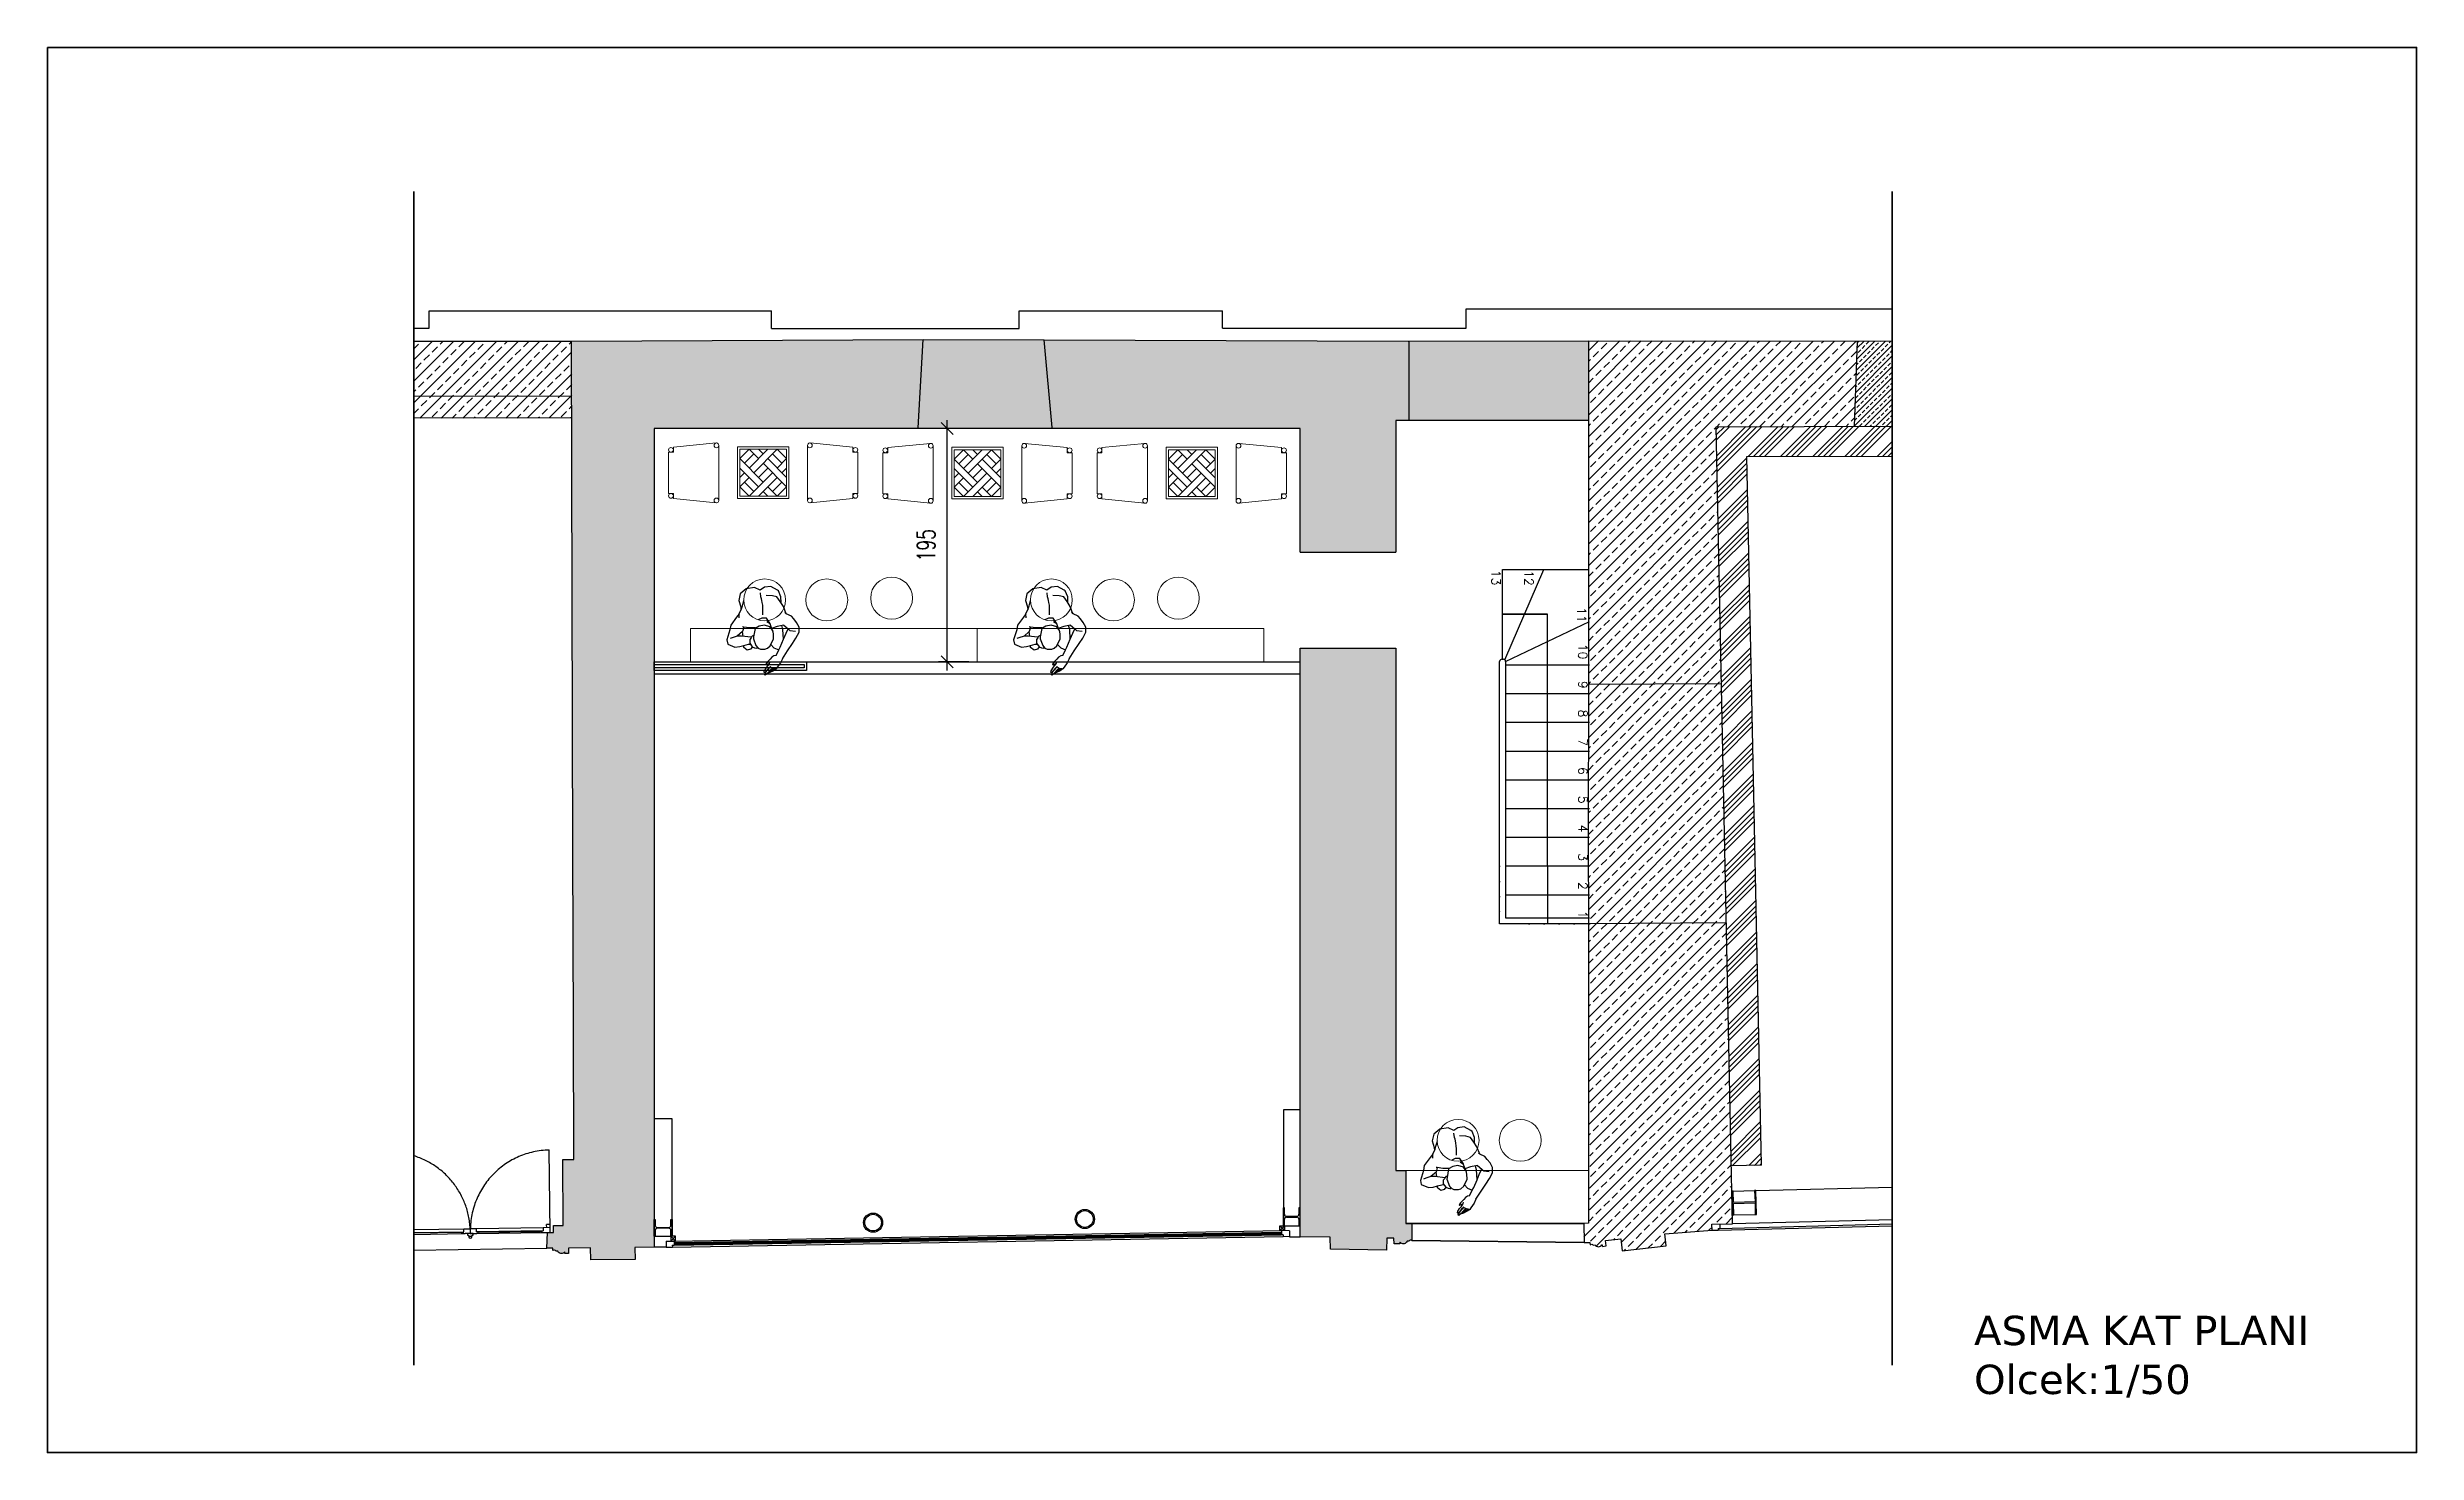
# Model space of a CAD drawing. Header units: centimetres. Extents: x -172755 to -168367, y -82915 to -78980.
# Drawn here: x -170347 to -168367, y -81603 to -80429 of the extents above; entities that cross this region are included whole.
import ezdxf

# ---------------------------------------------------------------- set-up
doc = ezdxf.new("R2010")
doc.units = ezdxf.units.CM
doc.header["$LTSCALE"] = 50
doc.header["$PDMODE"] = 34
for name, pattern in [('DOT', [0.25, 0, -0.25]), ('F01$0$DASHDOT', [1, 0.5, -0.25, 0, -0.25]), ('F01$0$HIDDEN', [0.375, 0.25, -0.125])]:
    doc.linetypes.add(name, pattern=pattern)
doc.layers.get('0').update_dxf_attribs({"color": 161, "lineweight": 35})
for name, color, linetype, lineweight in [('ARK_AHŞAP', 45, 'Continuous', 15), ('ARK_METAL', 252, 'Continuous', 15), ('gp_notlar', 6, 'Continuous', 35), ('HATCH DOSEME', 8, 'Continuous', 20), ('tefriş', 45, 'Continuous', 18)]:
    doc.layers.add(name, color=color, linetype=linetype, lineweight=lineweight)
for name, color, linetype in [('F01$0$DOORS', 4, 'Continuous'), ('F01$0$PROFILE', 5, 'Continuous'), ('F01$0$PROFILE_VIEW', 3, 'Continuous'), ('F01$0$STAIRS_NOTES', 3, 'Continuous'), ('F01$0$STAIRS_VIEW', 4, 'Continuous'), ('F01$0$VIEW', 153, 'Continuous'), ('F01$0$WALL_GYPSUM_SECTION', 4, 'Continuous'), ('F01$0$WALL_HATCH', 3, 'Continuous'), ('F01$0$WALL_PROJECTION', 253, 'F01$0$HIDDEN'), ('F01$0$WALL_SECTION', 1, 'Continuous'), ('F01$0$WIN_GLASS', 4, 'Continuous'), ('TEXT_50', 5, 'Continuous'), ('wall', 255, 'Continuous')]:
    doc.layers.add(name, color=color, linetype=linetype)
doc.styles.add('F01$0$B01$0$ROMANS', font='romans.shx')
doc.styles.add('GP_A_104_0.00_REV09$0$TRdimension', font='simplex.shx', dxfattribs={"width": 0.7})
doc.styles.get("Standard").update_dxf_attribs({"font": 'arial.ttf'})
doc.dimstyles.new('GP_A_104_0.00_REV09$0$tr-100', dxfattribs={"dimscale": 100, "dimtxt": 0.15, "dimasz": 0.1, "dimexe": 0.07, "dimexo": 0.07, "dimgap": 0.1, "dimtad": 1, "dimdec": 0, "dimrnd": 0.5, "dimzin": 0, "dimdsep": 46, "dimtxsty": 'GP_A_104_0.00_REV09$0$TRdimension', "dimblk": 'GP_A_104_0.00_REV09$0$_Oblique', "dimcen": 0.2, "dimdle": 0.07, "dimadec": 0, "dimazin": 0, "dimtfac": 1, "dimtdec": 0, "dimtmove": 2, "dimatfit": 3, "dimldrblk": 'GP_A_104_0.00_REV09$0$_Oblique', "dimfxl": 1, "dimtolj": 1, "dimtzin": 0, "dimarcsym": 0})

msp = doc.modelspace()

# ---------------------------------------------------------------- texts
at = {"layer": 'F01$0$STAIRS_NOTES', "ltscale": 40, "style": 'F01$0$B01$0$ROMANS'}
for s, p in [('13', (-169140.4, -80865.9)), ('12', (-169112.9, -80866.3)), ('11', (-169068.9, -80897)), ('10', (-169067.9, -80927.7)), ('9', (-169067.9, -80958.6)), ('8', (-169067.9, -80982.6)), ('7', (-169067.9, -81006.6)), ('6', (-169067.9, -81030.6)), ('5', (-169067.9, -81054.6)), ('4', (-169067.9, -81078.6)), ('3', (-169067.9, -81102.6)), ('2', (-169067.9, -81126.6)), ('1', (-169067.9, -81150.6))]:
    msp.add_text(s, height=7.5, rotation=269.7641, dxfattribs=at).set_placement(p)
at = {"layer": 'TEXT_50', "insert": (-168737.3, -81488.9), "char_height": 24.5, "width": 403.406, "attachment_point": 1}
msp.add_mtext('{\\fVerdana|b0|i0|c162|p34;ASMA KAT PLANI  Olcek:1/50}', dxfattribs=at)

# ---------------------------------------------------------------- blocks, each defined once
blk = doc.blocks.new('F01$0$A$C2CD45A67')
at = {"layer": 'F01$0$PROFILE'}
for p, q in [((-13, 15.1), (-14, 15.1)), ((-14, 15.1), (-14, 0)), ((-13, 9.7), (-13, 15.1)), ((-13, 0), (-13, 5.5)), ((-2.8, 7.9), (-11.2, 7.9)), ((-11.2, 7.3), (-2.8, 7.3)), ((0, 15.1), (-1, 15.1)), ((-1, 15.1), (-1, 9.7)), ((-1, 5.5), (-1, 0)), ((-1, 0), (0, 0)), ((0, 0), (0, 15.1)), ((-14, 0), (-13, 0))]:
    blk.add_line(p, q, dxfattribs=at)
for centre, start, end in [((-11.2, 9.7), 179.9943, 269.9943), ((-11.2, 5.5), 89.9943, 179.9943), ((-2.8, 9.7), 269.9943, 359.9943), ((-2.8, 5.5), 359.9943, 89.9943)]:
    blk.add_arc(centre, 1.8, start, end, dxfattribs=at)
blk = doc.blocks.new('dada')
for p, q in [((219967.8, -31810.1), (219965.6, -31815.3)), ((219965.6, -31815.3), (219966.3, -31821)), ((219973.4, -31806.9), (219967.8, -31810.1)), ((219969.4, -31817.1), (219969.8, -31816.1)), ((219980.5, -31807), (219973.4, -31806.9)), ((219984.7, -31810), (219980.5, -31807)), ((219984.3, -31815.6), (219984.6, -31812.1)), ((219984.6, -31817.3), (219984.3, -31815.6)), ((219988.6, -31808.2), (219984.7, -31810)), ((219993.9, -31808.4), (219988.6, -31808.2)), ((219994, -31816.3), (219988.8, -31815.1)), ((219998.9, -31812.3), (219993.9, -31808.4)), ((219997.6, -31817.9), (219994, -31816.3)), ((219999.7, -31813.2), (219998.9, -31812.3)), ((220000.9, -31818.5), (219999.7, -31813.2)), ((219955.5, -31834.6), (219954.2, -31838.4)), ((219961.5, -31828.8), (219955.5, -31834.6)), ((219964.1, -31826.5), (219961.5, -31828.8)), ((219963.6, -31829.8), (219964.1, -31826.5)), ((219964.1, -31826.5), (219966.7, -31822.6)), ((219966.3, -31821), (219966.1, -31823.5)), ((219966.7, -31822.6), (219967.9, -31820.3)), ((219967.9, -31820.3), (219969.4, -31817.1)), ((219982, -31833.1), (219978.9, -31834)), ((219985.9, -31833.9), (219982, -31833.1)), ((219983.4, -31830.6), (219984.4, -31825.3)), ((219984.4, -31825.3), (219984.7, -31822.8)), ((219984.6, -31818.7), (219984.6, -31817.3)), ((219984.6, -31820.5), (219984.6, -31818.7)), ((219984.7, -31822.8), (219984.6, -31820.5)), ((219988, -31838.6), (219985.9, -31833.9)), ((219999.7, -31822.2), (219997.6, -31817.9)), ((220001.6, -31826.6), (219999.7, -31822.2)), ((220000.2, -31823.1), (220000.9, -31818.5)), ((220002.8, -31833), (220001.6, -31826.6)), ((220002.9, -31833.1), (220001.9, -31831.9)), ((220006.7, -31835.8), (220002.9, -31833.1)), ((220008.3, -31838.4), (220006.7, -31835.8)), ((219954.2, -31838.4), (219950.3, -31846.2)), ((219950.3, -31846.2), (219950.4, -31849.8)), ((219950.4, -31849.8), (219955.8, -31853.3)), ((219954.9, -31845.1), (219953.1, -31845.6)), ((219959.4, -31844.5), (219954.9, -31845.1)), ((219955.8, -31853.3), (219959.9, -31853.5)), ((219964.3, -31841.6), (219959.4, -31844.5)), ((219962.8, -31845.2), (219959.4, -31844.5)), ((219959.9, -31853.5), (219963.5, -31853.2)), ((219970.6, -31847.5), (219962.8, -31845.2)), ((219963.2, -31854.8), (219963.4, -31853.2)), ((219965.6, -31857.5), (219963.2, -31854.8)), ((219963.5, -31853.2), (219967.3, -31852.8)), ((219964.2, -31845.6), (219964.3, -31841.6)), ((219965.9, -31838.1), (219964.3, -31841.6)), ((219965.9, -31838.1), (219965, -31837.7)), ((219970.3, -31839.5), (219965.9, -31838.1)), ((219967.3, -31852.8), (219968.8, -31852.9)), ((219970.3, -31855.5), (219968.5, -31857.1)), ((219969.1, -31849.2), (219968.6, -31852.2)), ((219968.6, -31852.2), (219970.2, -31855.4)), ((219968.6, -31852.2), (219968.6, -31852.2)), ((219970.6, -31848), (219969.1, -31849.2)), ((219970.2, -31855.4), (219972, -31856.6)), ((219975.3, -31840.4), (219970.3, -31839.5)), ((219971, -31847.2), (219970.6, -31848)), ((219972.2, -31846.3), (219971, -31847.2)), ((219972.2, -31846.3), (219972.9, -31846.5)), ((219972.6, -31847.5), (219972.2, -31849)), ((219972.2, -31849), (219973.4, -31855)), ((219975.1, -31840.7), (219972.6, -31847.5)), ((219973.4, -31855), (219974.9, -31857.4)), ((219974.3, -31857.1), (219974, -31855.9)), ((219978.8, -31839.4), (219975.1, -31840.7)), ((219983.2, -31839.4), (219978.8, -31839.4)), ((219987.6, -31841.5), (219983.2, -31839.4)), ((219985.1, -31857.1), (219988.9, -31851.8)), ((219988.1, -31839.2), (219985.7, -31836.9)), ((219985.8, -31856.2), (219987.9, -31859.4)), ((219989.4, -31844.9), (219987.6, -31841.5)), ((219988.1, -31839.2), (219988, -31838.6)), ((219988.5, -31841.6), (219988.1, -31839.2)), ((219989.1, -31844.1), (219988.5, -31841.6)), ((219993.5, -31842.3), (219988.6, -31843)), ((219988.9, -31851.8), (219989.4, -31847.8)), ((219989.4, -31845.9), (219989.1, -31844.1)), ((219989.4, -31847.8), (219989.4, -31844.9)), ((219993.2, -31859.7), (219997, -31853.7)), ((219999.3, -31842.1), (219993.5, -31842.3)), ((219997, -31853.7), (219997.9, -31845.6)), ((219997, -31853.7), (220000, -31849)), ((219997.9, -31845.6), (219997.6, -31842.2)), ((219999.3, -31842.1), (220002.3, -31845.7)), ((220000, -31849), (220002.3, -31845.7)), ((220002.3, -31845.7), (220003.5, -31847.3)), ((220003.5, -31847.3), (220008, -31848.7)), ((220003.7, -31858.5), (220007.4, -31854.5)), ((220007.4, -31854.5), (220010.8, -31850.1)), ((220010.1, -31841.6), (220008.3, -31838.4)), ((220011.5, -31845.8), (220010.1, -31841.6)), ((220010.8, -31850.1), (220011.5, -31845.8)), ((220010.8, -31850.1), (220010.8, -31850.1)), ((219968.5, -31857.1), (219965.6, -31857.5)), ((219972, -31856.6), (219973.4, -31857.2)), ((219973.4, -31857.2), (219974.3, -31857.1)), ((219974.9, -31857.4), (219976.6, -31858.5)), ((219976.6, -31858.5), (219980.3, -31859.2)), ((219976.7, -31876.9), (219977.5, -31876.1)), ((219977.5, -31876.1), (219978.5, -31875)), ((219978.5, -31875), (219979.2, -31874.4)), ((219980.1, -31875.8), (219978.7, -31877)), ((219980.1, -31870.4), (219978.8, -31871.8)), ((219978.8, -31871.8), (219978.9, -31872.1)), ((219978.9, -31872.1), (219979.2, -31872.2)), ((219979.2, -31872.2), (219981.2, -31871.8)), ((219979.2, -31874.4), (219980.3, -31873.4)), ((219981, -31869.8), (219980.1, -31870.4)), ((219982.1, -31874.4), (219980.1, -31875.8)), ((219980.3, -31859.2), (219982.4, -31858.8)), ((219980.3, -31873.4), (219981.5, -31872.2)), ((219980.3, -31876.2), (219981.3, -31875.3)), ((219983.2, -31868.1), (219981, -31869.8)), ((219981.2, -31871.8), (219982.2, -31871.3)), ((219981.3, -31875.3), (219982.2, -31874.6)), ((219981.5, -31872.2), (219982.2, -31871.3)), ((219982.2, -31874.6), (219982.1, -31874.4)), ((219982.2, -31871.3), (219982.7, -31870.2)), ((219982.2, -31874.6), (219983.9, -31875.9)), ((219982.2, -31876.8), (219983.9, -31875.9)), ((219982.4, -31858.8), (219985.1, -31857.1)), ((219984.9, -31866.8), (219983.2, -31868.1)), ((219983.9, -31875.9), (219986.7, -31877.1)), ((219986.8, -31865.9), (219984.9, -31866.8)), ((219987.9, -31875.9), (219986.7, -31877.1)), ((219988.6, -31865.9), (219986.8, -31865.9)), ((219987.9, -31859.4), (219991.6, -31861.6)), ((219991.2, -31872.7), (219987.9, -31875.9)), ((219988.6, -31865.9), (219991.6, -31861.6)), ((219993.3, -31869.5), (219991.2, -31872.7)), ((219991.6, -31861.6), (219993.2, -31859.7)), ((219993.3, -31869.5), (219998.7, -31863.7)), ((219998.7, -31863.7), (220003.7, -31858.5)), ((219976.3, -31878.1), (219976.7, -31876.9)), ((219976.4, -31878.4), (219976.3, -31878.1)), ((219976.8, -31878.5), (219976.4, -31878.4)), ((219976.5, -31879.8), (219978.1, -31877.9)), ((219976.6, -31880.4), (219976.5, -31879.8)), ((219976.9, -31880.6), (219976.6, -31880.4)), ((219977.9, -31877.8), (219976.8, -31878.5)), ((219979.2, -31879.3), (219976.9, -31880.6)), ((219978.7, -31877), (219977.9, -31877.8)), ((219978.1, -31877.9), (219979, -31877.2)), ((219979, -31877.2), (219980.3, -31876.2)), ((219981, -31877.7), (219979.2, -31879.3)), ((219981.2, -31878.6), (219979.2, -31879.3)), ((219979.4, -31879.5), (219979.2, -31879.3)), ((219981, -31879.2), (219979.4, -31879.5)), ((219982.2, -31876.8), (219981, -31877.7)), ((219984.3, -31878.3), (219981, -31879.2)), ((219983.5, -31877.4), (219981.2, -31878.6)), ((219985.2, -31876.8), (219983.5, -31877.4)), ((219986.7, -31877.1), (219984.3, -31878.3)), ((219986, -31876.8), (219985.2, -31876.8))]:
    blk.add_line(p, q)
blk = doc.blocks.new('GP_A_104_0.00_REV09$0$_Oblique')
at = {"color": 0, "linetype": 'ByBlock', "lineweight": -2}
blk.add_line((-0.5, -0.5), (0.5, 0.5), dxfattribs=at)
blk = doc.blocks.new('*D43')
at = {"layer": 'Defpoints', "color": 0, "ltscale": 100, "transparency": 16777216}
for p in [(-169595.5, -80747.8), (-169570.4, -80747.8), (-169570.4, -80942.8)]:
    blk.add_point(p, dxfattribs=at)
at = {"layer": 'gp_notlar', "color": 0, "lineweight": -2, "ltscale": 100, "transparency": 16777216}
for p, q in [((-169577.4, -80747.8), (-169602.5, -80747.8)), ((-169595.5, -80949.8), (-169595.5, -80740.8)), ((-169577.4, -80942.8), (-169602.5, -80942.8))]:
    blk.add_line(p, q, dxfattribs=at)
at = {"layer": 'gp_notlar', "color": 0, "lineweight": -2, "ltscale": 100, "transparency": 16777216, "xscale": 10, "yscale": 10, "zscale": 10}
for p, rotation in [((-169595.5, -80747.8), 90), ((-169595.5, -80942.8), 270)]:
    blk.add_blockref('GP_A_104_0.00_REV09$0$_Oblique', p, dxfattribs=dict(at, rotation=rotation))
at = {"layer": 'gp_notlar', "color": 0, "ltscale": 100, "transparency": 16777216, "insert": (-169613, -80845.3), "char_height": 15, "attachment_point": 5, "rotation": 90, "style": 'GP_A_104_0.00_REV09$0$TRdimension', "bg_fill": 3, "box_fill_scale": 1.1, "bg_fill_color": 256, "bg_fill_true_color": 13158600, "bg_fill_transparency": 0}
blk.add_mtext('\\A1;195', dxfattribs=at)

# ---------------------------------------------------------------- hatches: boundary and pattern name
at = {"layer": 'F01$0$WALL_HATCH'}
h = msp.add_hatch(dxfattribs=at)
h.set_pattern_fill('ANSI33', color=256, style=0)
h.set_pattern_definition([(45, (-168837.444, -80745.962), (-4.49013, 4.49013), []), (45, (-168832.954, -80745.962), (-4.49013, 4.49013), [3.175, -1.5875])])
h.paths.add_polyline_path([(-168805.6, -80674.8), (-168834.9, -80674.8), (-168837.4, -80746), (-168805.6, -80745.9)])
h = msp.add_hatch(dxfattribs=at)
h.set_pattern_fill('ANSI34', color=256, style=0)
h.set_pattern_definition([(45, (-168952.734, -81363.762), (-13.4704, 13.4704), []), (45, (-168948.244, -81363.762), (-13.4704, 13.4704), []), (45, (-168943.754, -81363.762), (-13.4704, 13.4704), []), (45, (-168939.263, -81363.762), (-13.4704, 13.4704), [])])
h.paths.add_polyline_path([(-168927.2, -80771.2), (-168805.6, -80770.9), (-168805.6, -80745.9), (-168952.7, -80746.3), (-168940, -81363.8), (-168915, -81363.1)])
at = {"layer": 'HATCH DOSEME'}
h = msp.add_hatch(dxfattribs=at)
h.set_pattern_fill('ANSI33', color=252, scale=2, style=0)
h.set_pattern_definition([(45, (18047.646, 2365.293), (-8.9802561, 8.9802561), []), (45, (18056.626, 2365.293), (-8.9802561, 8.9802561), [6.35, -3.175])])
h.paths.add_polyline_path([(-170041.1, -80674.8), (-170041.1, -80720.8), (-169909.1, -80720.5), (-169909.2, -80674.8)])
h.paths.add_polyline_path([(-170041.1, -80720.8), (-170041.1, -80739.3), (-169909.1, -80738.9), (-169909.1, -80720.5)])
h = msp.add_hatch(dxfattribs=at)
h.set_pattern_fill('ANSI33', color=252, scale=2, style=0)
h.set_pattern_definition([(45, (18196.549, 1662.455), (-8.9802561, 8.9802561), []), (45, (18205.529, 1662.455), (-8.9802561, 8.9802561), [6.35, -3.175])])
edge = h.paths.add_edge_path()
edge.add_line((-169300.5, -80851.2), (-169220.5, -80851.2))
edge.add_line((-169220.5, -80851.2), (-169220.5, -80741))
edge.add_line((-169220.5, -80741), (-169059.5, -80741))
edge.add_line((-169059.5, -80741), (-169059.5, -80674.6))
edge.add_line((-169059.5, -80674.6), (-169210.1, -80674.8))
edge.add_line((-169210.1, -80674.8), (-169514.2, -80673.8))
edge.add_line((-169514.2, -80673.8), (-169615.4, -80673.6))
edge.add_line((-169615.4, -80673.6), (-169909.2, -80674.8))
edge.add_line((-169909.2, -80674.8), (-169908.1, -81101.6))
edge.add_line((-169908.1, -81101.6), (-169907.5, -81358.4))
edge.add_line((-169907.5, -81358.4), (-169916.5, -81358.4))
edge.add_line((-169916.5, -81358.4), (-169916.3, -81413.5))
edge.add_line((-169916.3, -81413.5), (-169924.4, -81413.5))
edge.add_line((-169924.4, -81413.5), (-169924.4, -81419.4))
edge.add_line((-169924.4, -81419.4), (-169929.4, -81419.3))
edge.add_line((-169929.4, -81419.3), (-169929.8, -81432.3))
edge.add_line((-169929.8, -81432.3), (-169924.8, -81432.4))
edge.add_line((-169924.8, -81432.4), (-169924.8, -81434.4))
edge.add_arc((-169923.8, -81436), 1.83, 35.6871, 123.1606, ccw=False)
edge.add_line((-169922.3, -81434.9), (-169920.8, -81434.9))
edge.add_arc((-169917.7, -81433.5), 3.4, 204.2671, 321.7139)
edge.add_arc((-169914.9, -81435.7), 0.137, -13.0788, 141.7139, ccw=False)
edge.add_line((-169914.8, -81435.7), (-169914.8, -81436.9))
edge.add_line((-169914.8, -81436.9), (-169911.7, -81436.8))
edge.add_line((-169911.7, -81436.8), (-169911.8, -81432.3))
edge.add_line((-169911.8, -81432.3), (-169893.3, -81432.2))
edge.add_line((-169893.3, -81432.2), (-169893.2, -81442.2))
edge.add_line((-169893.2, -81442.2), (-169856.2, -81441.9))
edge.add_line((-169856.2, -81441.9), (-169856.3, -81431.9))
edge.add_line((-169856.3, -81431.9), (-169840.3, -81431.7))
edge.add_line((-169840.3, -81431.7), (-169840.3, -80747.8))
edge.add_line((-169840.3, -80747.8), (-169300.5, -80747.8))
edge.add_line((-169300.5, -80747.8), (-169300.5, -80851.2))
edge = h.paths.add_edge_path()
edge.add_line((-169220.5, -80931.2), (-169300.5, -80931.2))
edge.add_line((-169300.5, -80931.2), (-169300.5, -81423.1))
edge.add_line((-169300.5, -81423.1), (-169275.2, -81423.3))
edge.add_line((-169275.2, -81423.3), (-169275.1, -81433.3))
edge.add_line((-169275.1, -81433.3), (-169228.2, -81434))
edge.add_line((-169228.2, -81434), (-169228, -81424))
edge.add_line((-169228, -81424), (-169222, -81424))
edge.add_line((-169222, -81424), (-169221.9, -81428.8))
edge.add_line((-169221.9, -81428.8), (-169217, -81428.8))
edge.add_line((-169217, -81428.8), (-169217, -81427.7))
edge.add_arc((-169216.9, -81427.6), 0.137, 40.5345, 195.3271, ccw=False)
edge.add_arc((-169214.2, -81425.3), 3.4, 220.5345, 337.9813)
edge.add_line((-169211, -81426.6), (-169209.5, -81426.6))
edge.add_arc((-169208, -81427.6), 1.83, 59.0877, 146.5612, ccw=False)
edge.add_line((-169207.1, -81426), (-169207.2, -81411.7))
edge.add_line((-169207.2, -81411.7), (-169212.2, -81411.7))
edge.add_line((-169212.2, -81411.7), (-169212.2, -81367.7))
edge.add_line((-169212.2, -81367.7), (-169220.5, -81367.7))
edge.add_line((-169220.5, -81367.7), (-169220.5, -80931.2))
h = msp.add_hatch(dxfattribs=at)
h.set_pattern_fill('ANSI33', color=252, scale=2, style=0)
h.set_pattern_definition([(45, (19062.913, 1670.052), (-8.9802561, 8.9802561), []), (45, (19071.893, 1670.052), (-8.9802561, 8.9802561), [6.35, -3.175])])
h.paths.add_polyline_path([(-169059.5, -80961.2), (-169059.5, -80961.4), (-168948.3, -80960.7), (-168952.7, -80746.3), (-168837.4, -80746), (-168834.9, -80674.8), (-169059.5, -80674.6), (-169059.5, -80741)])
h.paths.add_polyline_path([(-168948.3, -80960.7), (-169059.5, -80961.4), (-169059.6, -81091.3), (-169059.5, -81161.5), (-168944.2, -81160.7)])
h.paths.add_polyline_path([(-169059.5, -81346.1, -0.00476), (-169058.2, -81346.2), (-169058.7, -81410.6), (-169058.8, -81414.6), (-169059.5, -81414.6), (-169059.5, -81414.6), (-169063.4, -81414.7), (-169063.2, -81427.7), (-169058.2, -81427.6), (-169058, -81429.6, -0.401356), (-169055.5, -81429.8), (-169054, -81429.6, 0.562591), (-169048.2, -81429.7, -0.801098), (-169047.9, -81429.8), (-169047.8, -81431), (-169044.8, -81430.6), (-169045.3, -81426.1), (-169032.5, -81424.7), (-169031.3, -81434.6), (-168994.6, -81430.4), (-168995.7, -81420.4), (-168956.1, -81417.5), (-168956.3, -81412.5), (-168939, -81412.2), (-168944.2, -81160.7), (-169059.5, -81161.5)])

# ---------------------------------------------------------------- linework, layer by layer
for p, q in [((-169131.2, -80903), (-169093.7, -80903)), ((-169207.2, -81411.7), (-169063.4, -81411.7)), ((-169063.2, -81427.7), (-169207.1, -81426))]:
    msp.add_line(p, q)
msp.add_lwpolyline([(-170347.3, -80429.5), (-168367.4, -80429.5), (-168367.4, -81603.2), (-170347.3, -81603.2)], close=True)
at = {"linetype": 'F01$0$DASHDOT', "ltscale": 50}
for points in [[(-170041.1, -80549.8), (-170041.1, -81530.2)], [(-168805.6, -80549.8), (-168805.6, -81530.2)]]:
    msp.add_lwpolyline(points, dxfattribs=at)
at = {"layer": 'ARK_AHŞAP'}
for p, q in [((-169760.8, -80765.2), (-169768.6, -80773)), ((-169749.1, -80792.5), (-169768.6, -80773)), ((-169756.9, -80769.1), (-169764.7, -80776.9)), ((-169753, -80773), (-169760.8, -80765.2)), ((-169745.2, -80765.2), (-169760.8, -80780.8)), ((-169737.4, -80765.2), (-169756.9, -80784.7)), ((-169749.1, -80769.1), (-169753, -80765.2)), ((-169729.6, -80796.4), (-169749.1, -80776.9)), ((-169729.6, -80788.6), (-169745.2, -80773)), ((-169733.5, -80776.9), (-169741.3, -80769.1)), ((-169729.6, -80773), (-169737.4, -80765.2)), ((-169729.6, -80773), (-169737.4, -80780.8)), ((-169581.7, -80765.5), (-169589.5, -80773.3)), ((-169570, -80792.8), (-169589.5, -80773.3)), ((-169577.8, -80769.4), (-169585.6, -80777.2)), ((-169573.9, -80773.3), (-169581.7, -80765.5)), ((-169566.1, -80765.5), (-169581.7, -80781.1)), ((-169558.3, -80765.5), (-169577.8, -80785)), ((-169570, -80769.4), (-169573.9, -80765.5)), ((-169550.5, -80796.7), (-169570, -80777.2)), ((-169550.5, -80788.9), (-169566.1, -80773.3)), ((-169554.4, -80777.2), (-169562.2, -80769.4)), ((-169550.5, -80773.3), (-169558.3, -80765.5)), ((-169550.5, -80773.3), (-169558.3, -80781.1)), ((-169402.6, -80765.5), (-169410.4, -80773.3)), ((-169390.9, -80792.8), (-169410.4, -80773.3)), ((-169398.7, -80769.4), (-169406.5, -80777.2)), ((-169394.8, -80773.3), (-169402.6, -80765.5)), ((-169387, -80765.5), (-169402.6, -80781.1)), ((-169379.2, -80765.5), (-169398.7, -80785)), ((-169390.9, -80769.4), (-169394.8, -80765.5)), ((-169371.4, -80796.7), (-169390.9, -80777.2)), ((-169371.4, -80788.9), (-169387, -80773.3)), ((-169375.3, -80777.2), (-169383.1, -80769.4)), ((-169371.4, -80773.3), (-169379.2, -80765.5)), ((-169371.4, -80773.3), (-169379.2, -80781.1)), ((-169753, -80796.4), (-169768.6, -80780.8)), ((-169768.6, -80788.6), (-169764.7, -80784.7)), ((-169768.6, -80796.4), (-169760.8, -80788.6)), ((-169760.8, -80804.2), (-169768.6, -80796.4)), ((-169756.9, -80800.3), (-169764.7, -80792.5)), ((-169760.8, -80804.2), (-169745.2, -80788.6)), ((-169745.2, -80780.8), (-169753, -80788.6)), ((-169737.4, -80788.6), (-169753, -80804.2)), ((-169741.3, -80784.7), (-169745.2, -80788.6)), ((-169737.4, -80804.2), (-169745.2, -80796.4)), ((-169741.3, -80800.3), (-169733.5, -80792.5)), ((-169729.6, -80796.4), (-169737.4, -80804.2)), ((-169729.6, -80780.8), (-169733.5, -80784.7)), ((-169573.9, -80796.7), (-169589.5, -80781.1)), ((-169589.5, -80788.9), (-169585.6, -80785)), ((-169589.5, -80796.7), (-169581.7, -80788.9)), ((-169581.7, -80804.5), (-169589.5, -80796.7)), ((-169577.8, -80800.6), (-169585.6, -80792.8)), ((-169581.7, -80804.5), (-169566.1, -80788.9)), ((-169566.1, -80781.1), (-169573.9, -80788.9)), ((-169558.3, -80788.9), (-169573.9, -80804.5)), ((-169562.2, -80785), (-169566.1, -80788.9)), ((-169558.3, -80804.5), (-169566.1, -80796.7)), ((-169562.2, -80800.6), (-169554.4, -80792.8)), ((-169550.5, -80796.7), (-169558.3, -80804.5)), ((-169550.5, -80781.1), (-169554.4, -80785)), ((-169394.8, -80796.7), (-169410.4, -80781.1)), ((-169410.4, -80788.9), (-169406.5, -80785)), ((-169410.4, -80796.7), (-169402.6, -80788.9)), ((-169402.6, -80804.5), (-169410.4, -80796.7)), ((-169398.7, -80800.6), (-169406.5, -80792.8)), ((-169402.6, -80804.5), (-169387, -80788.9)), ((-169387, -80781.1), (-169394.8, -80788.9)), ((-169379.2, -80788.9), (-169394.8, -80804.5)), ((-169383.1, -80785), (-169387, -80788.9)), ((-169379.2, -80804.5), (-169387, -80796.7)), ((-169383.1, -80800.6), (-169375.3, -80792.8)), ((-169371.4, -80796.7), (-169379.2, -80804.5)), ((-169371.4, -80781.1), (-169375.3, -80785)), ((-169745.2, -80804.2), (-169749.1, -80800.3)), ((-169566.1, -80804.5), (-169570, -80800.6)), ((-169387, -80804.5), (-169390.9, -80800.6))]:
    msp.add_line(p, q, dxfattribs=at)
for points in [[(-169770.6, -80806.2), (-169727.6, -80806.2), (-169727.6, -80763.2), (-169770.6, -80763.2)], [(-169768.6, -80804.2), (-169729.6, -80804.2), (-169729.6, -80765.2), (-169768.6, -80765.2)], [(-169591.5, -80806.5), (-169548.5, -80806.5), (-169548.5, -80763.5), (-169591.5, -80763.5)], [(-169589.5, -80804.5), (-169550.5, -80804.5), (-169550.5, -80765.5), (-169589.5, -80765.5)], [(-169412.4, -80806.5), (-169369.4, -80806.5), (-169369.4, -80763.5), (-169412.4, -80763.5)], [(-169410.4, -80804.5), (-169371.4, -80804.5), (-169371.4, -80765.5), (-169410.4, -80765.5)], [(-169810, -80914.8), (-169570.4, -80914.8), (-169570.4, -80942.8), (-169810, -80942.8)], [(-169570.4, -80914.8), (-169330.8, -80914.8), (-169330.8, -80942.8), (-169570.4, -80942.8)], [(-169212.2, -81367.7), (-169059.5, -81367.7), (-169059.5, -81411.6), (-169212.2, -81411.6)]]:
    msp.add_lwpolyline(points, close=True, dxfattribs=at)
for centre in [(-169826.2, -80765.7), (-169788.2, -80761.9), (-169710.1, -80761.9), (-169672.1, -80765.7), (-169647.1, -80766), (-169609.1, -80762.2), (-169531, -80762.2), (-169493, -80766), (-169468, -80766), (-169430, -80762.2), (-169351.9, -80762.2), (-169313.9, -80766), (-169826.2, -80804.1), (-169788.2, -80807.9), (-169710.1, -80807.9), (-169672.1, -80804.1), (-169647.1, -80804.4), (-169609.1, -80808.2), (-169531, -80808.2), (-169493, -80804.4), (-169468, -80804.4), (-169430, -80808.2), (-169351.9, -80808.2), (-169313.9, -80804.4)]:
    msp.add_circle(centre, 2, dxfattribs=at)
at = {"layer": 'ARK_METAL'}
for p, q in [((-169828.2, -80784.9), (-169828.2, -80767.7)), ((-169828.2, -80802.1), (-169828.2, -80767.7)), ((-169828.2, -80767.7), (-169824.2, -80767.7)), ((-169824.2, -80763.5), (-169788.4, -80759.9)), ((-169824.2, -80767.7), (-169824.2, -80763.5)), ((-169786.2, -80761.9), (-169786.2, -80807.9)), ((-169712.1, -80761.9), (-169712.1, -80807.9)), ((-169674.1, -80763.5), (-169709.9, -80759.9)), ((-169674.1, -80767.7), (-169674.1, -80763.5)), ((-169670.1, -80767.7), (-169674.1, -80767.7)), ((-169670.1, -80784.9), (-169670.1, -80767.7)), ((-169670.1, -80802.1), (-169670.1, -80767.7)), ((-169649.1, -80785.2), (-169649.1, -80768)), ((-169649.1, -80802.4), (-169649.1, -80768)), ((-169649.1, -80768), (-169645.1, -80768)), ((-169645.1, -80763.8), (-169609.3, -80760.2)), ((-169645.1, -80768), (-169645.1, -80763.8)), ((-169607.1, -80762.2), (-169607.1, -80808.2)), ((-169533, -80762.2), (-169533, -80808.2)), ((-169495, -80763.8), (-169530.8, -80760.2)), ((-169495, -80768), (-169495, -80763.8)), ((-169491, -80768), (-169495, -80768)), ((-169491, -80785.2), (-169491, -80768)), ((-169491, -80802.4), (-169491, -80768)), ((-169470, -80785.2), (-169470, -80768)), ((-169470, -80802.4), (-169470, -80768)), ((-169470, -80768), (-169466, -80768)), ((-169466, -80763.8), (-169430.2, -80760.2)), ((-169466, -80768), (-169466, -80763.8)), ((-169428, -80762.2), (-169428, -80808.2)), ((-169353.9, -80762.2), (-169353.9, -80808.2)), ((-169315.9, -80763.8), (-169351.7, -80760.2)), ((-169315.9, -80768), (-169315.9, -80763.8)), ((-169311.9, -80768), (-169315.9, -80768)), ((-169311.9, -80785.2), (-169311.9, -80768)), ((-169311.9, -80802.4), (-169311.9, -80768)), ((-169828.2, -80802.1), (-169824.2, -80802.1)), ((-169824.2, -80802.1), (-169824.2, -80806.3)), ((-169824.2, -80806.3), (-169788.4, -80809.9)), ((-169674.1, -80806.3), (-169709.9, -80809.9)), ((-169674.1, -80802.1), (-169674.1, -80806.3)), ((-169670.1, -80802.1), (-169674.1, -80802.1)), ((-169649.1, -80802.4), (-169645.1, -80802.4)), ((-169645.1, -80802.4), (-169645.1, -80806.6)), ((-169645.1, -80806.6), (-169609.3, -80810.2)), ((-169495, -80806.6), (-169530.8, -80810.2)), ((-169495, -80802.4), (-169495, -80806.6)), ((-169491, -80802.4), (-169495, -80802.4)), ((-169470, -80802.4), (-169466, -80802.4)), ((-169466, -80802.4), (-169466, -80806.6)), ((-169466, -80806.6), (-169430.2, -80810.2)), ((-169315.9, -80806.6), (-169351.7, -80810.2)), ((-169315.9, -80802.4), (-169315.9, -80806.6)), ((-169311.9, -80802.4), (-169315.9, -80802.4))]:
    msp.add_line(p, q, dxfattribs=at)
at = {"layer": 'F01$0$DOORS'}
for p, q in [((-169927.1, -81412.6), (-169930.1, -81412.7)), ((-169930, -81415.4), (-169930.1, -81412.7)), ((-170041.1, -81416.9), (-169999.2, -81416.3)), ((-170041.1, -81419.4), (-169999.2, -81418.8)), ((-170001.2, -81419.3), (-170041.1, -81419.9)), ((-170041.1, -81420.9), (-169999.1, -81420.3)), ((-169999.2, -81416.3), (-169993.9, -81416.2)), ((-169999.2, -81418.8), (-169999.2, -81416.3)), ((-169993.9, -81420.2), (-169998.2, -81420.3)), ((-169993.9, -81416.2), (-169993.9, -81420.2)), ((-169988.6, -81416.2), (-169993.9, -81416.2)), ((-169993.9, -81416.2), (-169993.9, -81420.2)), ((-169993.9, -81420.2), (-169989.6, -81420.2)), ((-169933, -81415.4), (-169988.6, -81416.2)), ((-169988.6, -81418.7), (-169988.6, -81416.2)), ((-169933, -81417.9), (-169988.6, -81418.7)), ((-169988.6, -81420.2), (-169933.1, -81419.4)), ((-169986.6, -81419.1), (-169935.1, -81418.4)), ((-169927.1, -81415.3), (-169933, -81415.4)), ((-169933, -81415.4), (-169933, -81417.9)), ((-169932.1, -81419.4), (-169927.1, -81419.3)), ((-169927.1, -81419.3), (-169927.1, -81415.3))]:
    msp.add_line(p, q, dxfattribs=at)
msp.add_lwpolyline([(-169996.2, -81420.3), (-169996.1, -81421.6), (-169995.3, -81421.6), (-169995.3, -81422.4), (-169992.3, -81422.3), (-169992.3, -81421.5), (-169991.5, -81421.5), (-169991.6, -81420.2), (-169996.2, -81420.3)], dxfattribs=at)
msp.add_circle((-169993.8, -81423.3), 1, dxfattribs=at)
for centre, radius, start, end in [((-170000.6, -81419.3), 0.6, 185.6365, 235.4818), ((-170000, -81416), 3.86, 256.6218, 269.0196), ((-170000.1, -81422.2), 2.32, 74.2979, 88.4376), ((-169999.8, -81420.6), 0.722, 36.0302, 64.1915), ((-169999.1, -81420.1), 0.188, 196.9594, 271.2721), ((-169998.7, -81416.8), 3.52, 264.0732, 278.9482), ((-169989.1, -81416.7), 3.52, 262.5928, 277.4678), ((-169988.6, -81420), 0.188, 270.2688, 344.5816), ((-169987.9, -81420.4), 0.722, 117.3495, 145.5107), ((-169987.5, -81422), 2.32, 93.1034, 107.243), ((-169987.8, -81415.8), 3.86, 272.5213, 284.9191), ((-169987.2, -81419.1), 0.6, 306.0591, 355.9044), ((-169934.5, -81418.4), 0.6, 185.6365, 235.4818), ((-169933.9, -81415.1), 3.86, 256.6218, 269.0196), ((-169934.1, -81421.3), 2.32, 74.2979, 88.4376), ((-169933.7, -81419.7), 0.722, 36.0302, 64.1915), ((-169932.9, -81419.2), 0.277, 209.8926, 258.3389), ((-169932.6, -81415.9), 3.52, 264.0732, 278.9482)]:
    msp.add_arc(centre, radius, start, end, dxfattribs=at)
at = {"layer": 'F01$0$PROFILE'}
for p, q in [((-168949.6, -81412.4), (-168949.6, -81415.9)), ((-169830.3, -81426.5), (-169824.1, -81426.5)), ((-169830.3, -81426.5), (-169830.3, -81431.5)), ((-169830.3, -81431.5), (-169825, -81431.5)), ((-169822.3, -81422.5), (-169826.3, -81422.5)), ((-169826.3, -81422.5), (-169826.3, -81426.5)), ((-169826.3, -81422.5), (-169822.3, -81426.5)), ((-169822.3, -81422.5), (-169826.3, -81426.5)), ((-169826.3, -81426.5), (-169822.3, -81426.5)), ((-169825.1, -81430), (-169825, -81431.5)), ((-169825.1, -81430), (-169823.6, -81430)), ((-169823.6, -81427), (-169823.6, -81430)), ((-169822.3, -81426.5), (-169822.3, -81422.5)), ((-169822.3, -81426.5), (-169822.3, -81422.5)), ((-169317.4, -81413.8), (-169313.4, -81413.8)), ((-169317.4, -81417.8), (-169317.4, -81413.8)), ((-169317.4, -81413.8), (-169313.4, -81417.8)), ((-169313.4, -81417.8), (-169317.4, -81417.8)), ((-169313.4, -81413.8), (-169317.3, -81417.8)), ((-169316.1, -81418.3), (-169316.1, -81421.3)), ((-169314.6, -81421.3), (-169316.1, -81421.3)), ((-169309.4, -81417.9), (-169315.6, -81417.8)), ((-169314.6, -81421.3), (-169314.6, -81422.8)), ((-169309.4, -81422.9), (-169314.6, -81422.8)), ((-169313.4, -81413.8), (-169313.4, -81417.8)), ((-169313.4, -81417.8), (-169313.4, -81413.8)), ((-169309.4, -81417.9), (-169309.4, -81422.9)), ((-168956.1, -81417.5), (-168951.1, -81417.4)), ((-168951.1, -81415.9), (-168951.1, -81417.4)), ((-168951.1, -81415.9), (-168949.6, -81415.9))]:
    msp.add_line(p, q, dxfattribs=at)
msp.add_lwpolyline([(-168919.1, -81404.2), (-168919.6, -81384.2), (-168920.6, -81384.2), (-168920.3, -81393.7), (-168938.3, -81394.2), (-168938.6, -81384.7), (-168939.6, -81384.7), (-168939.2, -81404.7), (-168938.1, -81404.7), (-168938.3, -81395.2), (-168920.3, -81394.7), (-168920.1, -81404.2), (-168919.1, -81404.2)], dxfattribs=at)
msp.add_lwpolyline([(-169837.5, -81415.2), (-169828.1, -81415.2, 0.414214), (-169826.3, -81413.4), (-169826.3, -81408.5), (-169825.3, -81408.5), (-169825.3, -81422.5), (-169826.3, -81422.5), (-169826.3, -81417.6, 0.414214), (-169828.1, -81415.8), (-169837.5, -81415.8, 0.414214), (-169839.3, -81417.6), (-169839.3, -81422.5), (-169840.3, -81422.5), (-169840.3, -81408.5), (-169839.3, -81408.5), (-169839.3, -81413.4, 0.414214), (-169837.5, -81415.2)], format="xyb", dxfattribs=at)
for centre, radius in [((-169657.3, -81411.1), 8), ((-169657.3, -81411.1), 7), ((-169480.3, -81408.1), 8), ((-169480.3, -81408.1), 7)]:
    msp.add_circle(centre, radius, dxfattribs=at)
for centre, start, end in [((-169824.1, -81427), 0.3003, 90.3003), ((-169315.6, -81418.3), 89.7126, 179.7126), ((-169315.6, -81418.3), 89.7071, 179.7071)]:
    msp.add_arc(centre, 0.5, start, end, dxfattribs=at)
at = {"layer": 'F01$0$PROFILE_VIEW'}
for p, q in [((-168949.6, -81415.9), (-168805.6, -81412.2)), ((-168951.1, -81417.4), (-168805.6, -81413.7))]:
    msp.add_line(p, q, dxfattribs=at)
for points in [[(-168938.6, -81384.7), (-168920.6, -81384.2)], [(-168938.1, -81404.7), (-168920.1, -81404.2)]]:
    msp.add_lwpolyline(points, dxfattribs=at)
at = {"layer": 'F01$0$STAIRS_NOTES'}
msp.add_line((-169093.7, -81113.5), (-169093.7, -80903), dxfattribs=at)
at = {"layer": 'F01$0$STAIRS_VIEW'}
for p, q in [((-169131.2, -80940.5), (-169131.2, -80865.5)), ((-169131.2, -80865.5), (-169059.5, -80865.5)), ((-169129.3, -80941.1), (-169096.9, -80865.5)), ((-169128.7, -80942.5), (-169058.7, -80908.9)), ((-169058.7, -80945.5), (-169128.7, -80945.5)), ((-169058.7, -80945.5), (-169128.7, -80945.5)), ((-169058.7, -80969.5), (-169128.7, -80969.5)), ((-169058.7, -80993.5), (-169128.7, -80993.5)), ((-169058.7, -81017.5), (-169128.7, -81017.5)), ((-169058.7, -81041.5), (-169128.7, -81041.5)), ((-169058.7, -81065.5), (-169128.7, -81065.5)), ((-169058.7, -81089.5), (-169128.7, -81089.5)), ((-169058.7, -81113.5), (-169128.7, -81113.5)), ((-169093.7, -81113.5), (-169093.7, -81161.5)), ((-169058.7, -81137.5), (-169128.7, -81137.5))]:
    msp.add_line(p, q, dxfattribs=at)
at = {"layer": 'F01$0$STAIRS_VIEW', "linetype": 'DOT'}
for p, q in [((-169133.7, -81113.5), (-169133.7, -81161.5)), ((-169128.7, -81161.5), (-169133.7, -81161.5)), ((-169058.7, -81161.5), (-169128.7, -81161.5))]:
    msp.add_line(p, q, dxfattribs=at)
at = {"layer": 'F01$0$VIEW'}
for p, q in [((-169840.3, -80942.8), (-169300.5, -80942.8)), ((-169840.3, -80952.8), (-169300.5, -80952.8)), ((-169133.7, -81161.5), (-169133.7, -80942.5)), ((-169131.7, -80940.5), (-169130.7, -80940.5)), ((-169128.7, -80942.5), (-169128.7, -81156.5)), ((-169128.7, -81156.5), (-169058.7, -81156.5)), ((-168919.6, -81384.2), (-168805.6, -81381.4)), ((-168805.6, -81408.9), (-168939, -81412.2)), ((-169825.1, -81431.5), (-169314.6, -81422.8)), ((-169824.1, -81426.5), (-169315.8, -81417.8)), ((-169823.6, -81430), (-169316.2, -81421.3))]:
    msp.add_line(p, q, dxfattribs=at)
for points in [[(-169840.3, -80942.8), (-169840.3, -80952.8)], [(-169772.6, -80952.8), (-169573.9, -80952.8)]]:
    msp.add_lwpolyline(points, dxfattribs=at)
msp.add_lwpolyline([(-169058.7, -81161.5, -0.007885), (-169058.7, -81161.5), (-169133.7, -81161.5)], format="xyb", dxfattribs=at)
for centre, start, end in [((-169131.7, -80942.5), 90, 180), ((-169130.7, -80942.5), 0, 90), ((-169058.7, -81110.5), 88.0988, 90)]:
    msp.add_arc(centre, 2, start, end, dxfattribs=at)
at = {"layer": 'F01$0$WALL_GYPSUM_SECTION'}
for points in [[(-169713, -80942.8), (-169713, -80949.8), (-169840.3, -80949.8), (-169840.3, -80942.8)], [(-169715, -80944.8), (-169715, -80947.8), (-169840.3, -80947.8), (-169840.3, -80944.8)]]:
    msp.add_lwpolyline(points, close=True, dxfattribs=at)
at = {"layer": 'F01$0$WALL_PROJECTION', "ltscale": 40}
for p, q in [((-170028.3, -80663.9), (-170028.3, -80649.4)), ((-170028.3, -80649.4), (-169742.3, -80649.4)), ((-169742.3, -80664.4), (-169742.3, -80649.4)), ((-169535.3, -80649.4), (-169365.3, -80649.4)), ((-169535.3, -80664.4), (-169535.3, -80649.4)), ((-169365.3, -80663.9), (-169365.3, -80649.4)), ((-169161.7, -80647.9), (-168805.6, -80647.9)), ((-169161.7, -80663.9), (-169161.7, -80647.9)), ((-170041.1, -80663.9), (-170028.3, -80663.9)), ((-169742.3, -80664.4), (-169535.3, -80664.4)), ((-169365.3, -80663.9), (-169161.7, -80663.9)), ((-169927.1, -81419.2), (-169928.1, -81350.4)), ((-170041.1, -81434), (-169929.8, -81432.3))]:
    msp.add_line(p, q, dxfattribs=at)
for centre, start, end in [((-169926.8, -81417.5), 91.0495, 178.7052), ((-170060.9, -81419.3), 2.8317, 72.7653)]:
    msp.add_arc(centre, 67, start, end, dxfattribs=at)
at = {"layer": 'F01$0$WALL_SECTION'}
for p, q in [((-170041.1, -80674.8), (-169909.2, -80674.8)), ((-169619.5, -80747.2), (-169615.4, -80673.6)), ((-169507.6, -80746.9), (-169514.2, -80673.8)), ((-169059.5, -80674.6), (-168805.6, -80674.8)), ((-168834.9, -80674.8), (-168837.4, -80746)), ((-170041.1, -80720.8), (-169909.1, -80720.5)), ((-169909, -80738.9), (-170041.1, -80739.3)), ((-168927.2, -80771.2), (-168805.6, -80770.9)), ((-168915, -81363.1), (-168927.2, -80771.2)), ((-169300.5, -80851.2), (-169220.5, -80851.2)), ((-169300.5, -80931.2), (-169220.5, -80931.2)), ((-169059.5, -80961.4), (-168948.3, -80960.7)), ((-168944.2, -81160.7), (-169059.5, -81161.5)), ((-168915, -81363.1), (-168940, -81363.8)), ((-169309.4, -81422.9), (-169300.4, -81423.1))]:
    msp.add_line(p, q, dxfattribs=at)
for points in [[(-169300.5, -80851.2), (-169300.5, -80747.8), (-169840.3, -80747.8), (-169840.3, -81431.7), (-169856.3, -81431.9), (-169856.2, -81441.9), (-169893.2, -81442.2), (-169893.3, -81432.2), (-169911.8, -81432.3), (-169911.7, -81436.8), (-169914.8, -81436.9), (-169914.8, -81435.7, 0.801098), (-169915, -81435.6, -0.562591), (-169920.8, -81434.9), (-169922.3, -81434.9, 0.401356), (-169924.8, -81434.4), (-169924.8, -81432.4), (-169929.8, -81432.3), (-169929.4, -81419.3), (-169924.4, -81419.4), (-169924.4, -81413.5), (-169916.3, -81413.5), (-169916.5, -81358.4), (-169907.5, -81358.4), (-169907.7, -81246.2), (-169907.7, -81246.2), (-169908.1, -81101.6), (-169908.1, -81101.6), (-169909.2, -80674.8), (-169909.2, -80674.8), (-169615.4, -80673.6), (-169514.2, -80673.8), (-169210.1, -80674.8), (-169059.5, -80674.6), (-169059.5, -80741), (-169220.5, -80741), (-169220.5, -80851.2)], [(-169059.5, -80741), (-169059.5, -80961.2), (-169059.6, -81091.3), (-169059.6, -81091.3), (-169059.5, -81161.5), (-169059.5, -81161.5), (-169059.5, -81411.6), (-169063.4, -81411.7), (-169063.2, -81427.7), (-169058.2, -81427.6), (-169058, -81429.6, -0.401356), (-169055.5, -81429.8), (-169054, -81429.6, 0.562591), (-169048.2, -81429.7, -0.801098), (-169047.9, -81429.8), (-169047.8, -81431), (-169044.8, -81430.6), (-169045.3, -81426.1), (-169032.5, -81424.7), (-169031.3, -81434.6), (-168994.6, -81430.4), (-168995.7, -81420.4), (-168956.1, -81417.5), (-168956.3, -81412.5), (-168939, -81412.2), (-168952.7, -80746.3), (-168805.6, -80745.9)], [(-169220.5, -81367.7), (-169212.2, -81367.7), (-169212.2, -81411.7), (-169207.2, -81411.7), (-169207.1, -81426, 0.401356), (-169209.5, -81426.6), (-169211, -81426.6, -0.562591), (-169216.8, -81427.6, 0.801098), (-169217, -81427.7), (-169217, -81428.8), (-169221.9, -81428.8), (-169222, -81424), (-169228, -81424), (-169228.2, -81434), (-169275.1, -81433.3), (-169275.2, -81423.3), (-169300.5, -81423.1), (-169300.5, -80931.2)], [(-169914.5, -81436.9, 0.801098), (-169914.8, -81436.8)]]:
    msp.add_lwpolyline(points, format="xyb", dxfattribs=at)
for points in [[(-169209.4, -80740.8), (-169209.4, -80674.8)], [(-169220.5, -80931.2), (-169220.5, -80952.8), (-169220.5, -81024.7), (-169220.5, -81184.7), (-169220.5, -81367.7)], [(-169300.5, -81316.8), (-169314.4, -81316.8), (-169314.4, -81413.8), (-169300.5, -81413.8)], [(-169830.3, -81431.5), (-169840.3, -81431.7)], [(-169275.1, -81433.3), (-169275.2, -81423.3), (-169300.5, -81423.1)]]:
    msp.add_lwpolyline(points, dxfattribs=at)
msp.add_lwpolyline([(-169840.3, -81324.5), (-169840.3, -81422.5), (-169825.3, -81422.5), (-169825.3, -81324.5)], close=True, dxfattribs=at)
at = {"layer": 'F01$0$WIN_GLASS'}
for p, q in [((-169823.6, -81427.7), (-169316.2, -81419.1)), ((-169823.6, -81428.4), (-169316.2, -81419.8)), ((-169823.6, -81429.2), (-169316.1, -81420.6))]:
    msp.add_line(p, q, dxfattribs=at)
at = {"layer": 'tefriş'}
for centre in [(-169747.9, -80891), (-169696, -80891), (-169641.8, -80889.5), (-169508.3, -80891), (-169456.4, -80891), (-169402.2, -80889.5), (-169168.4, -81342.4), (-169116.5, -81342.4)]:
    msp.add_circle(centre, 17.5, dxfattribs=at)

# ---------------------------------------------------------------- block references
at = {"layer": 'F01$0$PROFILE'}
msp.add_blockref('F01$0$A$C2CD45A67', (-169300.5, -81413.8), dxfattribs=at)
at = {"layer": 'wall'}
for p, rotation in [((-391943.7, -86869.5), 9.771365795702538), ((-391704.1, -86869.5), 9.77136579570254), ((-391364.2, -87318.8), 9.770821446475047)]:
    msp.add_blockref('dada', p, dxfattribs=dict(at, rotation=rotation))

msp.set_redraw_order([(e.dxf.handle, doc.entitydb.next_handle()) for e in msp.query("TEXT MTEXT ATTDEF DIMENSION ARC_DIMENSION")])  # texts and dimensions are drawn at this point

# ---------------------------------------------------------------- next in the draw order: dimensions: what is measured, and where the dimension line sits
at = {"layer": 'gp_notlar', "color": 1, "ltscale": 100}
dim = msp.add_linear_dim(base=(-169595.5, -80747.8), p1=(-169570.4, -80942.8), p2=(-169570.4, -80747.8), angle=90, dimstyle='GP_A_104_0.00_REV09$0$tr-100', override={"dimfxl": 100, "dimtfill": 1}, dxfattribs=at)
dim.commit()
dim.dimension.update_dxf_attribs({"geometry": '*D43', "text_midpoint": (-169613, -80845.3)})

doc.saveas('drawing.dxf')
